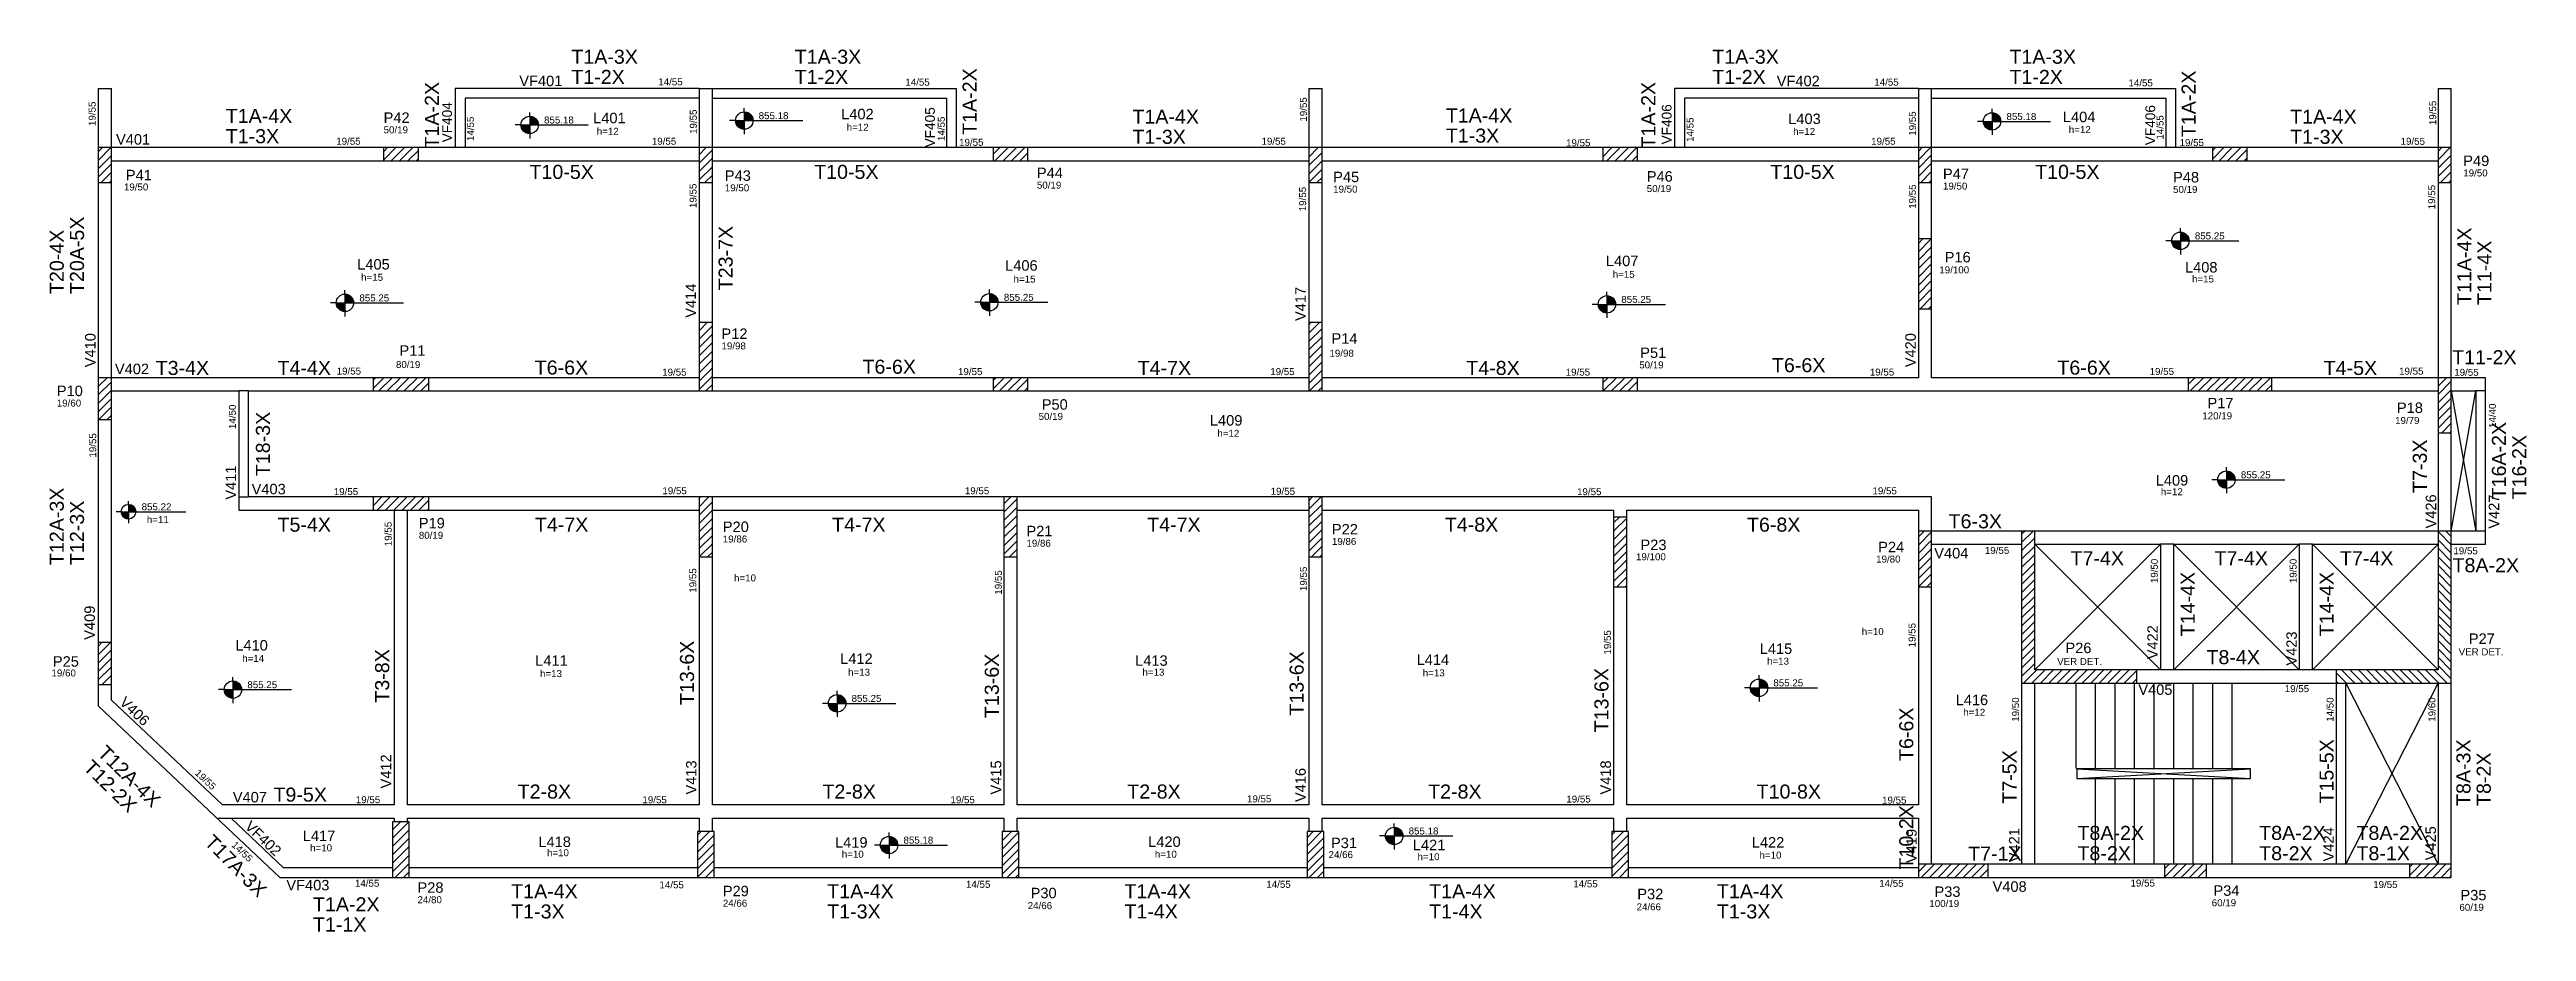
# Model space of a CAD drawing. Header units: millimetres. Extents: x 2785 to 6336, y 2570 to 3835.
import ezdxf

# ---------------------------------------------------------------- set-up
doc = ezdxf.new("R2010")
doc.units = ezdxf.units.MM
for name, color, linetype in [('1', 1, 'Continuous'), ('3', 3, 'Continuous'), ('4', 4, 'Continuous'), ('7', 7, 'Continuous'), ('9', 9, 'Continuous')]:
    doc.layers.add(name, color=color, linetype=linetype)
doc.layers.add('NOME DA VIGA', color=6, linetype='Continuous', lineweight=25)
doc.styles.get("Standard").update_dxf_attribs({"font": 'arial.ttf'})

msp = doc.modelspace()

# ---------------------------------------------------------------- texts
at = {"layer": '3', "linetype": 'Continuous'}
for s, p in [('14/55', (3658.2, 3783.8)), ('14/55', (4012.4, 3783.3)), ('14/55', (5401.5, 3783.4)), ('14/55', (5765.8, 3782.3)), ('855.18', (3494.4, 3729.1)), ('855.18', (3802.1, 3735.3)), ('h=12', (3928.3, 3718.7)), ('855.18', (5591, 3734.1)), ('19/55', (3196.5, 3698.6)), ('50/19', (3264.4, 3715)), ('h=12', (3570, 3712.9)), ('19/55', (3649, 3698.6)), ('19/55', (4089.4, 3697.1)), ('19/55', (4523, 3698.6)), ('19/55', (4959.6, 3696.4)), ('h=12', (5285.2, 3712.7)), ('19/55', (5397, 3698.6)), ('h=12', (5680.3, 3715.4)), ('19/55', (5839.1, 3696.7)), ('19/55', (6156, 3698.5)), ('19/50', (6245.8, 3653.1)), ('19/50', (2892.1, 3633)), ('19/50', (3753.6, 3631.8)), ('50/19', (4201, 3635.7)), ('19/50', (4625.7, 3629.9)), ('50/19', (5075.3, 3630.7)), ('19/50', (5499.9, 3634.3)), ('50/19', (5829.8, 3629.5)), ('855.25', (5861, 3562.8)), ('h=15', (5026.5, 3507.7)), ('19/100', (5494.7, 3514.1)), ('855.25', (3229.7, 3473.8)), ('h=15', (3232.2, 3503.4)), ('855.25', (4153.6, 3474.7)), ('h=15', (4167.5, 3500.9)), ('855.25', (5038.8, 3471.7)), ('h=15', (5856.9, 3501)), ('19/98', (3748.8, 3405)), ('19/55', (3197.1, 3368.9)), ('80/19', (3282.1, 3378.3)), ('19/55', (3663.8, 3367.3)), ('19/55', (4087.9, 3368.1)), ('19/55', (4535.5, 3368.1)), ('19/98', (4620.4, 3394.5)), ('19/55', (4959.1, 3367.4)), ('50/19', (5064.5, 3377.7)), ('19/55', (5395.1, 3367.5)), ('19/55', (5796.2, 3368.3)), ('19/55', (6153.8, 3368.8)), ('19/55', (6232.9, 3367.1)), ('19/60', (2795.9, 3323)), ('50/19', (4203.4, 3303.9)), ('120/19', (5871.7, 3304.7)), ('19/79', (6148.1, 3298)), ('h=12', (4459.7, 3279.6)), ('19/55', (3193, 3196)), ('19/55', (3664.1, 3197.2)), ('19/55', (4097.7, 3197.2)), ('19/55', (4536.1, 3196.4)), ('19/55', (4975.4, 3195.9)), ('19/55', (5398.9, 3197.1)), ('h=12', (5812.3, 3195.8)), ('855.25', (5927, 3220.1)), ('855.22', (2917.5, 3174.2)), ('h=11', (2925, 3155.9)), ('80/19', (3314.9, 3133.3)), ('19/86', (3750.7, 3128)), ('19/86', (4186, 3121.9)), ('19/86', (4623.9, 3124.5)), ('19/100', (5059.9, 3102.5)), ('19/80', (5404.1, 3099.2)), ('19/55', (5560, 3111.6)), ('19/55', (6231.7, 3111.1)), ('h=10', (3766.8, 3072.1)), ('h=10', (5383.5, 2995.3)), ('h=14', (3061.7, 2956.7)), ('h=13', (3930.3, 2936.9)), ('h=13', (4352.3, 2936.9)), ('h=13', (5247.7, 2952.7)), ('VER DET.', (5663.6, 2952.2)), ('VER DET.', (6239.2, 2966.1)), ('19/60', (2788.3, 2935.8)), ('855.25', (3069.1, 2919)), ('h=13', (3488.6, 2934.9)), ('h=13', (4754.2, 2935.9)), ('855.25', (5256.8, 2921.6)), ('19/55', (5989.9, 2913.3)), ('855.25', (3935.3, 2899.3)), ('h=12', (5529, 2879.4)), ('19/55', (3224.6, 2754)), ('19/55', (3635.4, 2753.9)), ('19/55', (4077.1, 2753.9)), ('19/55', (4502.1, 2755.2)), ('19/55', (4960, 2754.9)), ('19/55', (5412.6, 2753.3)), ('855.18', (4009.7, 2696)), ('855.18', (4733.9, 2709.1)), ('h=10', (3159.1, 2684.9)), ('h=10', (3498.6, 2677.9)), ('h=10', (3921.3, 2675.8)), ('h=10', (4370.1, 2675.8)), ('24/66', (4619.1, 2675.2)), ('h=10', (4746.7, 2672.2)), ('h=10', (5236.9, 2674.4)), ('14/55', (3223.3, 2634.1)), ('14/55', (3659.9, 2631.9)), ('14/55', (4099.3, 2632.6)), ('14/55', (4529.9, 2632.6)), ('14/55', (4970, 2633.2)), ('14/55', (5408.5, 2634)), ('19/55', (5768.8, 2634.4)), ('19/55', (6116.7, 2632.3)), ('24/80', (3313, 2610.5)), ('24/66', (3750.7, 2605.5)), ('24/66', (4187.8, 2602)), ('24/66', (5060.7, 2600.2)), ('100/19', (5480.4, 2605)), ('60/19', (5885.2, 2606.1)), ('60/19', (6240.3, 2599.6))]:
    msp.add_text(s, height=10, dxfattribs=at).set_placement(p)
for s, rotation, p in [('19/55', 90, (4588, 3731.8)), ('19/55', 90, (2851.6, 3725.5)), ('14/55', 90, (3394, 3703.9)), ('19/55', 90, (3713.4, 3714.1)), ('14/55', 90, (4068.9, 3704)), ('14/55', 90, (5142.3, 3702.7)), ('19/55', 90, (5461.2, 3711.5)), ('14/55', 90, (5816.1, 3706)), ('19/55', 90, (6207, 3726.8)), ('19/55', 90, (3713, 3607.9)), ('19/55', 90, (4586.9, 3603.2)), ('19/55', 90, (5461.2, 3606.7)), ('19/55', 90, (6205.6, 3606)), ('14/50', 90, (3052.6, 3290.8)), ('14/40', 90, (6292.6, 3292.3)), ('19/55', 90, (2852.4, 3249.8)), ('19/55', 90, (3276, 3122.7)), ('19/55', 90, (3712.7, 3056)), ('19/55', 90, (4588.2, 3058.3)), ('19/50', 90, (5807.9, 3069.7)), ('19/50', 90, (6006.9, 3069.7)), ('19/55', 90, (4150.7, 3053.1)), ('19/55', 90, (5023.9, 2967.2)), ('19/55', 90, (5460.6, 2977.5)), ('19/50', 90, (5608.9, 2870.8)), ('14/50', 90, (6059.9, 2870.8)), ('19/60', 90, (6205.9, 2870.8)), ('19/55', 316.572, (2993.1, 2796.1)), ('14/55', 316.572, (3045.6, 2692.9))]:
    msp.add_text(s, height=10, rotation=rotation, dxfattribs=at).set_placement(p)
at = {"layer": '4', "linetype": 'Continuous'}
for s, p in [('VF401', (3458.9, 3782.7)), ('VF402', (5261.6, 3782.6)), ('P42', (3264.4, 3730)), ('L401', (3564.8, 3729.4)), ('L402', (3920.4, 3735.1)), ('L403', (5278.1, 3728.3)), ('L404', (5671.8, 3731)), ('V401', (2880.8, 3698.8)), ('P41', (2894.9, 3647.6)), ('P43', (3753.6, 3646.8)), ('P44', (4201, 3650.7)), ('P45', (4625.7, 3644.9)), ('P46', (5075.3, 3645.7)), ('P47', (5499.9, 3649.3)), ('P48', (5829.8, 3644.5)), ('P49', (6245.8, 3668.1)), ('L405', (3226.6, 3519.6)), ('L406', (4155.4, 3517.9)), ('L407', (5016.7, 3524.5)), ('P16', (5502.4, 3529.8)), ('L408', (5846.9, 3515.3)), ('P11', (3287.2, 3395.9)), ('P12', (3748.8, 3420)), ('P14', (4623.3, 3413.2)), ('V402', (2879.2, 3369.5)), ('P51', (5065.9, 3392.7)), ('P10', (2795.9, 3338)), ('P50', (4207.9, 3318.5)), ('L409', (4449, 3295.7)), ('P17', (5879.1, 3320.5)), ('P18', (6150.7, 3313.8)), ('V403', (3075.2, 3197.1)), ('L409', (5804.9, 3209.6)), ('P19', (3314.9, 3148.3)), ('P20', (3750.7, 3143)), ('P21', (4186, 3136.9)), ('P22', (4623.9, 3139.5)), ('P23', (5066.3, 3117.1)), ('P24', (5407.1, 3114)), ('V404', (5487.4, 3105.1)), ('L410', (3051.8, 2973)), ('L415', (5237.2, 2968.1)), ('P26', (5675.5, 2969.3)), ('P27', (6253.8, 2982.5)), ('P25', (2790.3, 2949.8)), ('L411', (3481.7, 2951.1)), ('L412', (3918.9, 2953.9)), ('L413', (4341.8, 2951.1)), ('L414', (4745.4, 2952.3)), ('V405', (5780, 2909.4)), ('L416', (5518.1, 2894.6)), ('V407', (3048.2, 2755.1)), ('L417', (3148.5, 2699.6)), ('L418', (3486.3, 2691.1)), ('L419', (3911.6, 2690.2)), ('L420', (4360.5, 2691.2)), ('P31', (4622.6, 2689.5)), ('L421', (4739.9, 2686.5)), ('L422', (5225.8, 2690.3)), ('VF403', (3125, 2628.9)), ('P28', (3313, 2625.5)), ('P29', (3750.7, 2620.5)), ('P30', (4192, 2617.6)), ('P32', (5061.7, 2616.2)), ('P33', (5487.8, 2619.6)), ('V408', (5571, 2626.9)), ('P34', (5887.7, 2621.1)), ('P35', (6241.8, 2614.6))]:
    msp.add_text(s, height=15, dxfattribs=at).set_placement(p)
for s, height, rotation, p in [('VF404', 14, 90, (3362.4, 3702)), ('VF405', 14, 90, (4054.7, 3694.8)), ('VF406', 14, 90, (5110.8, 3699.1)), ('VF406', 14, 90, (5804.1, 3697.9)), ('V414', 15, 90, (3712.2, 3450.4)), ('V417', 15, 90, (4586.3, 3445.7)), ('V410', 15, 90, (2851.4, 3379.4)), ('V420', 15, 90, (5460.9, 3379.4)), ('V411', 15, 90, (3052.9, 3189.4)), ('V426', 15, 90, (6207, 3148.1)), ('V427', 15, 90, (6297.3, 3147.8)), ('V409', 15, 90, (2850.5, 2988.4)), ('V422', 15, 90, (5807.9, 2960.4)), ('V423', 15, 90, (6007.2, 2951.4)), ('V406', 15, 316.572, (2884.6, 2897.3)), ('V412', 15, 90, (3275.4, 2775.1)), ('V413', 15, 90, (3712.9, 2766.4)), ('V415', 15, 90, (4149.9, 2766.4)), ('V418', 15, 90, (5023.9, 2766.4)), ('V416', 15, 90, (4586.4, 2755.6)), ('VF402', 15, 316.573, (3064.2, 2719.2)), ('V419', 15, 90, (5462.2, 2668.1)), ('V421', 15, 90, (5609.5, 2669.3)), ('V424', 15, 90, (6060.2, 2670.4)), ('V425', 15, 90, (6206.6, 2672))]:
    msp.add_text(s, height=height, rotation=rotation, dxfattribs=at).set_placement(p)
at = {"layer": 'NOME DA VIGA', "color": 6, "linetype": 'Continuous'}
for s, p in [('T1A-3X', (3533.5, 3814.8)), ('T1A-3X', (3853.7, 3814.8)), ('T1A-3X', (5169.2, 3814.8)), ('T1A-3X', (5595.2, 3814.8)), ('T1-2X', (3533.5, 3785.8)), ('T1-2X', (3853.7, 3785.8)), ('T1-2X', (5169.2, 3785.8)), ('T1-2X', (5595.2, 3785.8)), ('T1A-4X', (3038, 3729.8)), ('T1A-4X', (4337.9, 3728.8)), ('T1A-4X', (4787.1, 3730.5)), ('T1A-4X', (5997.6, 3728.8)), ('T1-3X', (3038, 3700.8)), ('T1-3X', (4337.9, 3699.9)), ('T1-3X', (4787.1, 3701.6)), ('T1-3X', (5997.6, 3699.9)), ('T10-5X', (3473.5, 3649.6)), ('T10-5X', (3881.6, 3649.6)), ('T10-5X', (5252.4, 3649.6)), ('T10-5X', (5632, 3649.6)), ('T3-4X', (2937.6, 3368.3)), ('T4-4X', (3112.3, 3368.3)), ('T6-6X', (3481, 3368.9)), ('T6-6X', (3950.9, 3370.1)), ('T4-7X', (4345.4, 3368.3)), ('T4-8X', (4816.5, 3368.3)), ('T6-6X', (5254.7, 3372.3)), ('T6-6X', (5663.9, 3368.8)), ('T4-5X', (6045.7, 3368.3)), ('T11-2X', (6229.9, 3383.7)), ('T5-4X', (3112.3, 3143.5)), ('T4-7X', (3481.2, 3143.5)), ('T4-7X', (3907.3, 3143.5)), ('T4-7X', (4359, 3143.5)), ('T4-8X', (4785.7, 3143.5)), ('T6-8X', (5218.9, 3143.5)), ('T6-3X', (5507.9, 3148.3)), ('T7-4X', (5682.8, 3095.3)), ('T7-4X', (5889.2, 3095.3)), ('T7-4X', (6069, 3095.3)), ('T8A-2X', (6230.4, 3085.3)), ('T8-4X', (5877.7, 2953.4)), ('T9-5X', (3106.5, 2756.2)), ('T2-8X', (3456.5, 2760.6)), ('T2-8X', (3893.5, 2760.6)), ('T2-8X', (4330.5, 2760.6)), ('T2-8X', (4761.8, 2760.6)), ('T10-8X', (5232.7, 2760.6)), ('T8A-2X', (5692.7, 2701.3)), ('T8A-2X', (5953.2, 2701.3)), ('T8A-2X', (6092.7, 2701.3)), ('T7-1X', (5536, 2671.5)), ('T8-2X', (5692.7, 2672.1)), ('T8-2X', (5953.2, 2672.1)), ('T8-1X', (6092.7, 2672.1)), ('T1A-4X', (3447.3, 2617.5)), ('T1A-4X', (3900.3, 2617.5)), ('T1A-4X', (4326.4, 2617.5)), ('T1A-4X', (4763.3, 2617.5)), ('T1A-4X', (5175.8, 2617.5)), ('T1A-2X', (3163.1, 2598.8)), ('T1-3X', (3447.3, 2588.6)), ('T1-3X', (3900.3, 2588.6)), ('T1-4X', (4326.4, 2588.6)), ('T1-4X', (4763.3, 2588.6)), ('T1-3X', (5175.8, 2588.6)), ('T1-1X', (3163.1, 2569.9))]:
    msp.add_text(s, height=20.16, dxfattribs=at).set_placement(p)
for s, rotation, p in [('T1A-2X', 90, (4114.6, 3712.8)), ('T1A-2X', 90, (5862.1, 3709.5)), ('T1A-2X', 90, (3343.7, 3693.2)), ('T1A-2X', 90, (5087.6, 3693.2)), ('T20A-5X', 90, (2834.9, 3484.4)), ('T20-4X', 90, (2805.9, 3484.4)), ('T23-7X', 90, (3764.8, 3489.8)), ('T11A-4X', 90, (6257.3, 3468.7)), ('T11-4X', 90, (6286.2, 3468.7)), ('T18-3X', 90, (3101.5, 3223.1)), ('T7-3X', 90, (6193.6, 3199)), ('T16A-2X', 90, (6307, 3189.8)), ('T16-2X', 90, (6336.1, 3189.8)), ('T12A-3X', 90, (2805.9, 3095.6)), ('T12-3X', 90, (2834.9, 3095.6)), ('T14-4X', 90, (5860.9, 2993.4)), ('T14-4X', 90, (6059.9, 2993.4)), ('T13-6X', 90, (3709.4, 2894.8)), ('T3-8X', 90, (3272.4, 2898.2)), ('T13-6X', 90, (4146.4, 2876.1)), ('T13-6X', 90, (4583.4, 2879.6)), ('T13-6X', 90, (5020.4, 2855.6)), ('T6-6X', 90, (5457.4, 2814.5)), ('T15-5X', 90, (6059.9, 2753.4)), ('T8A-3X', 90, (6256.1, 2750)), ('T12-2X', 315.525, (2832.7, 2803.6)), ('T12A-4X', 315.525, (2853, 2824.3)), ('T7-5X', 90, (5605.4, 2753.2)), ('T8-2X', 90, (6285.2, 2750)), ('T10-2X', 90, (5457.4, 2658.8)), ('T17A-3X', 314.6525, (3006.3, 2696.5))]:
    msp.add_text(s, height=20.16, rotation=rotation, dxfattribs=at).set_placement(p)

# ---------------------------------------------------------------- linework, layer by layer
at = {"layer": '1', "linetype": 'Continuous'}
for p, q in [((6228.7, 3144.4), (6263.7, 3345.4)), ((6228.7, 3345.4), (6263.7, 3144.4)), ((6228.7, 3144.4), (6263.7, 3345.4)), ((6228.7, 3345.4), (6263.7, 3144.4)), ((5631.7, 2945.4), (5811.7, 3125.4)), ((5631.7, 3125.4), (5811.7, 2945.4)), ((5631.7, 2945.4), (5811.7, 3125.4)), ((5631.7, 3125.4), (5811.7, 2945.4)), ((5830.7, 2945.4), (6010.7, 3125.4)), ((5830.7, 3125.4), (6010.7, 2945.4)), ((5830.7, 2945.4), (6010.7, 3125.4)), ((5830.7, 3125.4), (6010.7, 2945.4)), ((6029.7, 2945.4), (6209.7, 3125.4)), ((6029.7, 3125.4), (6209.7, 2945.4)), ((6029.7, 2945.4), (6209.7, 3125.4)), ((6029.7, 3125.4), (6209.7, 2945.4)), ((6077.7, 2666.4), (6209.7, 2926.4)), ((6077.7, 2926.4), (6209.7, 2666.4)), ((6077.7, 2666.4), (6209.7, 2926.4)), ((6077.7, 2926.4), (6209.7, 2666.4))]:
    msp.add_line(p, q, dxfattribs=at)
at = {"layer": '3', "linetype": 'Continuous'}
for p, q in [((3716.7, 3779.4), (3367.2, 3779.4)), ((3367.2, 3779.4), (3367.2, 3694.4)), ((3381.2, 3765.4), (3381.2, 3694.4)), ((3716.7, 3765.4), (3381.2, 3765.4)), ((3735.7, 3779.4), (4085.2, 3779.4)), ((3735.7, 3765.4), (4071.2, 3765.4)), ((4071.2, 3765.4), (4071.2, 3694.4)), ((4085.2, 3779.4), (4085.2, 3694.4)), ((5464.7, 3779.4), (5115.2, 3779.4)), ((5115.2, 3779.4), (5115.2, 3694.4)), ((5129.2, 3765.4), (5129.2, 3694.4)), ((5464.7, 3765.4), (5129.2, 3765.4)), ((5483.7, 3779.4), (5833.2, 3779.4)), ((5483.7, 3765.4), (5819.2, 3765.4)), ((5819.2, 3765.4), (5819.2, 3694.4)), ((5833.2, 3779.4), (5833.2, 3694.4)), ((3473.8, 3739.5), (3473.8, 3745)), ((3473.8, 3739.5), (3473.8, 3714.5)), ((3473.8, 3738.9), (3477.6, 3738.9)), ((3473.8, 3738.1), (3479.5, 3738.1)), ((3473.8, 3737.3), (3480.9, 3737.3)), ((3473.8, 3736.5), (3481.9, 3736.5)), ((3473.8, 3735.7), (3482.7, 3735.7)), ((3473.8, 3734.9), (3483.4, 3734.9)), ((3473.8, 3734.1), (3484, 3734.1)), ((3473.8, 3733.3), (3484.6, 3733.3)), ((3473.8, 3732.5), (3485, 3732.5)), ((3473.8, 3731.7), (3485.3, 3731.7)), ((3473.8, 3731), (3485.6, 3731)), ((3473.8, 3730.2), (3485.9, 3730.2)), ((3473.8, 3729.4), (3486.1, 3729.4)), ((3473.8, 3728.6), (3486.2, 3728.6)), ((3769, 3733.3), (3760.5, 3733.3)), ((3769, 3733.3), (3794, 3733.3)), ((3781.5, 3732.5), (3769, 3732.5)), ((3781.5, 3731.7), (3769.1, 3731.7)), ((3781.5, 3730.9), (3769.2, 3730.9)), ((3781.5, 3730.1), (3769.4, 3730.1)), ((3781.5, 3729.3), (3769.6, 3729.3)), ((3781.5, 3728.5), (3769.9, 3728.5)), ((3781.5, 3745.8), (3781.5, 3751.3)), ((3781.5, 3745.8), (3781.5, 3720.8)), ((3781.5, 3745.2), (3785.3, 3745.2)), ((3781.5, 3744.4), (3787.2, 3744.4)), ((3781.5, 3743.6), (3788.5, 3743.6)), ((3781.5, 3742.8), (3789.6, 3742.8)), ((3781.5, 3742), (3790.4, 3742)), ((3781.5, 3741.2), (3791.1, 3741.2)), ((3781.5, 3740.4), (3791.7, 3740.4)), ((3781.5, 3739.6), (3792.2, 3739.6)), ((3781.5, 3738.8), (3792.7, 3738.8)), ((3781.5, 3738), (3793, 3738)), ((3781.5, 3737.2), (3793.3, 3737.2)), ((3781.5, 3736.4), (3793.5, 3736.4)), ((3781.5, 3735.6), (3793.7, 3735.6)), ((3781.5, 3734.9), (3793.9, 3734.9)), ((3781.5, 3734.1), (3794, 3734.1)), ((3794, 3733.3), (3865.4, 3733.3)), ((5557.8, 3732.1), (5549.4, 3732.1)), ((5557.8, 3732.1), (5582.8, 3732.1)), ((5570.3, 3731.3), (5557.8, 3731.3)), ((5570.3, 3730.5), (5557.9, 3730.5)), ((5570.3, 3729.7), (5558, 3729.7)), ((5570.3, 3728.9), (5558.2, 3728.9)), ((5570.3, 3744.6), (5570.3, 3750.1)), ((5570.3, 3744.6), (5570.3, 3719.6)), ((5570.3, 3743.9), (5574.2, 3743.9)), ((5570.3, 3743.2), (5576.1, 3743.2)), ((5570.3, 3742.4), (5577.4, 3742.4)), ((5570.3, 3741.6), (5578.4, 3741.6)), ((5570.3, 3740.8), (5579.3, 3740.8)), ((5570.3, 3740), (5580, 3740)), ((5570.3, 3739.2), (5580.6, 3739.2)), ((5570.3, 3738.4), (5581.1, 3738.4)), ((5570.3, 3737.6), (5581.5, 3737.6)), ((5570.3, 3736.8), (5581.9, 3736.8)), ((5570.3, 3736), (5582.2, 3736)), ((5570.3, 3735.2), (5582.4, 3735.2)), ((5570.3, 3734.4), (5582.6, 3734.4)), ((5570.3, 3733.6), (5582.7, 3733.6)), ((5570.3, 3732.8), (5582.8, 3732.8)), ((5582.8, 3732.1), (5654.2, 3732.1)), ((2855.2, 3676.1), (2873.4, 3694.4)), ((2855.2, 3688.2), (2861.4, 3694.4)), ((3264.2, 3676.4), (3282.1, 3694.4)), ((3264.2, 3688.5), (3270.1, 3694.4)), ((3275.2, 3675.4), (3294.2, 3694.4)), ((3287.2, 3675.4), (3306.2, 3694.4)), ((3461.3, 3727), (3452.9, 3727)), ((3461.3, 3727), (3486.3, 3727)), ((3473.8, 3726.2), (3461.3, 3726.2)), ((3473.8, 3725.4), (3461.4, 3725.4)), ((3473.8, 3724.6), (3461.5, 3724.6)), ((3473.8, 3723.8), (3461.7, 3723.8)), ((3473.8, 3723), (3461.9, 3723)), ((3473.8, 3722.2), (3462.2, 3722.2)), ((3473.8, 3721.4), (3462.6, 3721.4)), ((3473.8, 3720.6), (3463, 3720.6)), ((3473.8, 3719.9), (3463.5, 3719.9)), ((3473.8, 3719.1), (3464.1, 3719.1)), ((3473.8, 3718.3), (3464.8, 3718.3)), ((3473.8, 3717.5), (3465.7, 3717.5)), ((3473.8, 3716.7), (3466.7, 3716.7)), ((3473.8, 3715.9), (3468, 3715.9)), ((3473.8, 3715.1), (3469.9, 3715.1)), ((3473.8, 3727.8), (3486.3, 3727.8)), ((3473.8, 3714.5), (3473.8, 3707.6)), ((3486.3, 3727), (3557.7, 3727)), ((3716.7, 3684.2), (3726.9, 3694.4)), ((3781.5, 3727.7), (3770.3, 3727.7)), ((3781.5, 3726.9), (3770.7, 3726.9)), ((3781.5, 3726.1), (3771.2, 3726.1)), ((3781.5, 3725.3), (3771.8, 3725.3)), ((3781.5, 3724.5), (3772.5, 3724.5)), ((3781.5, 3723.8), (3773.4, 3723.8)), ((3781.5, 3723), (3774.4, 3723)), ((3781.5, 3722.2), (3775.7, 3722.2)), ((3781.5, 3721.4), (3777.6, 3721.4)), ((3781.5, 3720.8), (3781.5, 3713.9)), ((4138.2, 3684.9), (4147.6, 3694.4)), ((4140.7, 3675.4), (4159.7, 3694.4)), ((4152.7, 3675.4), (4171.7, 3694.4)), ((4164.7, 3675.4), (4183.7, 3694.4)), ((4590.7, 3680.6), (4604.4, 3694.4)), ((4590.7, 3692.7), (4592.4, 3694.4)), ((5012.2, 3681.4), (5025.2, 3694.4)), ((5012.2, 3693.4), (5013.1, 3694.4)), ((5018.2, 3675.4), (5037.2, 3694.4)), ((5030.2, 3675.4), (5049.2, 3694.4)), ((5042.2, 3675.4), (5061.2, 3694.4)), ((5464.7, 3677.1), (5481.9, 3694.4)), ((5464.7, 3689.1), (5469.9, 3694.4)), ((5570.3, 3728.1), (5558.5, 3728.1)), ((5570.3, 3727.3), (5558.8, 3727.3)), ((5570.3, 3726.5), (5559.1, 3726.5)), ((5570.3, 3725.7), (5559.5, 3725.7)), ((5570.3, 3724.9), (5560.1, 3724.9)), ((5570.3, 3724.1), (5560.7, 3724.1)), ((5570.3, 3723.3), (5561.4, 3723.3)), ((5570.3, 3722.5), (5562.2, 3722.5)), ((5570.3, 3721.7), (5563.2, 3721.7)), ((5570.3, 3721), (5564.6, 3721)), ((5570.3, 3720.2), (5566.5, 3720.2)), ((5570.3, 3719.6), (5570.3, 3712.7)), ((5886.2, 3677.9), (5902.7, 3694.4)), ((5886.2, 3689.9), (5890.7, 3694.4)), ((5895.7, 3675.4), (5914.7, 3694.4)), ((5907.7, 3675.4), (5926.7, 3694.4)), ((6209.7, 3676.8), (6227.2, 3694.4)), ((6209.7, 3688.9), (6215.2, 3694.4)), ((2855.2, 3664.1), (2874.2, 3683.1)), ((2855.2, 3652.1), (2874.2, 3671.1)), ((2859.5, 3644.4), (2874.2, 3659.1)), ((3299.2, 3675.4), (3314.2, 3690.4)), ((3311.2, 3675.4), (3314.2, 3678.3)), ((3716.7, 3672.1), (3735.7, 3691.1)), ((3716.7, 3660.1), (3735.7, 3679.1)), ((3716.7, 3648.1), (3735.7, 3667.1)), ((4176.7, 3675.4), (4188.2, 3686.8)), ((4590.7, 3668.6), (4609.7, 3687.6)), ((4590.7, 3656.6), (4609.7, 3675.6)), ((4590.7, 3644.6), (4609.7, 3663.6)), ((5054.2, 3675.4), (5062.2, 3683.3)), ((5464.7, 3665.1), (5483.7, 3684.1)), ((5464.7, 3653.1), (5483.7, 3672.1)), ((5468, 3644.4), (5483.7, 3660.1)), ((5919.7, 3675.4), (5936.2, 3691.8)), ((5931.8, 3675.4), (5936.2, 3679.8)), ((6209.7, 3664.8), (6228.7, 3683.8)), ((6209.7, 3652.8), (6228.7, 3671.8)), ((6213.3, 3644.4), (6228.7, 3659.8)), ((2871.5, 3644.4), (2874.2, 3647.1)), ((3725, 3644.4), (3735.7, 3655.1)), ((4602.5, 3644.4), (4609.7, 3651.6)), ((5480, 3644.4), (5483.7, 3648)), ((6225.3, 3644.4), (6228.7, 3647.7)), ((5464.7, 3544.9), (5483.2, 3563.4)), ((5464.7, 3556.9), (5471.2, 3563.4)), ((5464.7, 3532.9), (5483.7, 3551.9)), ((5827.8, 3560.7), (5819.4, 3560.7)), ((5827.8, 3560.7), (5852.8, 3560.7)), ((5840.3, 3559.9), (5827.8, 3559.9)), ((5840.3, 3559.1), (5827.9, 3559.1)), ((5840.3, 3558.3), (5828, 3558.3)), ((5840.3, 3557.5), (5828.2, 3557.5)), ((5840.3, 3556.7), (5828.5, 3556.7)), ((5840.3, 3556), (5828.8, 3556)), ((5840.3, 3555.2), (5829.1, 3555.2)), ((5840.3, 3554.4), (5829.5, 3554.4)), ((5840.3, 3553.6), (5830.1, 3553.6)), ((5840.3, 3552.8), (5830.7, 3552.8)), ((5840.3, 3552), (5831.4, 3552)), ((5840.3, 3551.2), (5832.2, 3551.2)), ((5840.3, 3573.2), (5840.3, 3578.7)), ((5840.3, 3573.2), (5840.3, 3548.2)), ((5840.3, 3572.6), (5844.2, 3572.6)), ((5840.3, 3571.8), (5846.1, 3571.8)), ((5840.3, 3571), (5847.4, 3571)), ((5840.3, 3570.2), (5848.4, 3570.2)), ((5840.3, 3569.4), (5849.3, 3569.4)), ((5840.3, 3568.6), (5850, 3568.6)), ((5840.3, 3567.8), (5850.6, 3567.8)), ((5840.3, 3567.1), (5851.1, 3567.1)), ((5840.3, 3566.3), (5851.5, 3566.3)), ((5840.3, 3565.5), (5851.9, 3565.5)), ((5840.3, 3564.7), (5852.2, 3564.7)), ((5840.3, 3563.9), (5852.4, 3563.9)), ((5840.3, 3563.1), (5852.6, 3563.1)), ((5840.3, 3562.3), (5852.7, 3562.3)), ((5840.3, 3561.5), (5852.8, 3561.5)), ((5852.8, 3560.7), (5924.2, 3560.7)), ((5464.7, 3520.9), (5483.7, 3539.9)), ((5464.7, 3508.8), (5483.7, 3527.8)), ((5464.7, 3496.8), (5483.7, 3515.8)), ((5840.3, 3550.4), (5833.2, 3550.4)), ((5840.3, 3549.6), (5834.6, 3549.6)), ((5840.3, 3548.8), (5836.5, 3548.8)), ((5840.3, 3548.2), (5840.3, 3541.3)), ((3209, 3484.3), (3209, 3489.8)), ((3209, 3484.3), (3209, 3459.3)), ((3209, 3483.7), (3212.8, 3483.7)), ((3209, 3482.9), (3214.7, 3482.9)), ((3209, 3482.1), (3216.1, 3482.1)), ((3209, 3481.3), (3217.1, 3481.3)), ((3209, 3480.5), (3218, 3480.5)), ((4132.9, 3485.1), (4132.9, 3490.7)), ((4132.9, 3485.1), (4132.9, 3460.1)), ((4132.9, 3484.5), (4136.7, 3484.5)), ((4132.9, 3483.7), (4138.6, 3483.7)), ((4132.9, 3483), (4140, 3483)), ((4132.9, 3482.2), (4141, 3482.2)), ((4132.9, 3481.4), (4141.9, 3481.4)), ((4132.9, 3480.6), (4142.6, 3480.6)), ((5018.1, 3482.1), (5018.1, 3487.6)), ((5018.1, 3482.1), (5018.1, 3457.1)), ((5018.1, 3481.5), (5022, 3481.5)), ((5018.1, 3480.7), (5023.9, 3480.7)), ((5464.7, 3484.8), (5483.7, 3503.8)), ((5464.7, 3472.8), (5483.7, 3491.8)), ((3196.5, 3471.8), (3188.1, 3471.8)), ((3196.5, 3471.8), (3221.5, 3471.8)), ((3209, 3471), (3196.5, 3471)), ((3209, 3470.2), (3196.6, 3470.2)), ((3209, 3469.4), (3196.7, 3469.4)), ((3209, 3468.6), (3196.9, 3468.6)), ((3209, 3467.8), (3197.1, 3467.8)), ((3209, 3467), (3197.4, 3467)), ((3209, 3466.2), (3197.8, 3466.2)), ((3209, 3465.4), (3198.2, 3465.4)), ((3209, 3464.6), (3198.7, 3464.6)), ((3209, 3463.8), (3199.3, 3463.8)), ((3209, 3463), (3200, 3463)), ((3209, 3462.3), (3200.9, 3462.3)), ((3209, 3461.5), (3201.9, 3461.5)), ((3209, 3460.7), (3203.2, 3460.7)), ((3209, 3459.9), (3205.1, 3459.9)), ((3209, 3479.7), (3218.7, 3479.7)), ((3209, 3478.9), (3219.3, 3478.9)), ((3209, 3478.1), (3219.8, 3478.1)), ((3209, 3477.3), (3220.2, 3477.3)), ((3209, 3476.5), (3220.6, 3476.5)), ((3209, 3475.7), (3220.9, 3475.7)), ((3209, 3474.9), (3221.1, 3474.9)), ((3209, 3474.1), (3221.3, 3474.1)), ((3209, 3473.4), (3221.4, 3473.4)), ((3209, 3472.6), (3221.5, 3472.6)), ((3209, 3459.3), (3209, 3452.4)), ((3221.5, 3471.8), (3292.9, 3471.8)), ((4120.4, 3472.6), (4112, 3472.6)), ((4120.4, 3472.6), (4145.4, 3472.6)), ((4132.9, 3471.9), (4120.4, 3471.9)), ((4132.9, 3471.1), (4120.5, 3471.1)), ((4132.9, 3470.3), (4120.6, 3470.3)), ((4132.9, 3469.5), (4120.8, 3469.5)), ((4132.9, 3468.7), (4121, 3468.7)), ((4132.9, 3467.9), (4121.3, 3467.9)), ((4132.9, 3467.1), (4121.7, 3467.1)), ((4132.9, 3466.3), (4122.1, 3466.3)), ((4132.9, 3465.5), (4122.6, 3465.5)), ((4132.9, 3464.7), (4123.2, 3464.7)), ((4132.9, 3463.9), (4123.9, 3463.9)), ((4132.9, 3463.1), (4124.8, 3463.1)), ((4132.9, 3462.3), (4125.8, 3462.3)), ((4132.9, 3461.5), (4127.2, 3461.5)), ((4132.9, 3460.8), (4129, 3460.8)), ((4132.9, 3479.8), (4143.2, 3479.8)), ((4132.9, 3479), (4143.7, 3479)), ((4132.9, 3478.2), (4144.1, 3478.2)), ((4132.9, 3477.4), (4144.5, 3477.4)), ((4132.9, 3476.6), (4144.8, 3476.6)), ((4132.9, 3475.8), (4145, 3475.8)), ((4132.9, 3475), (4145.2, 3475)), ((4132.9, 3474.2), (4145.3, 3474.2)), ((4132.9, 3473.4), (4145.4, 3473.4)), ((4132.9, 3460.1), (4132.9, 3453.3)), ((4145.4, 3472.6), (4216.8, 3472.6)), ((5005.6, 3469.6), (4997.2, 3469.6)), ((5005.6, 3469.6), (5030.6, 3469.6)), ((5018.1, 3468.8), (5005.6, 3468.8)), ((5018.1, 3468), (5005.7, 3468)), ((5018.1, 3467.2), (5005.9, 3467.2)), ((5018.1, 3466.4), (5006, 3466.4)), ((5018.1, 3465.6), (5006.3, 3465.6)), ((5018.1, 3464.9), (5006.6, 3464.9)), ((5018.1, 3464.1), (5006.9, 3464.1)), ((5018.1, 3463.3), (5007.4, 3463.3)), ((5018.1, 3462.5), (5007.9, 3462.5)), ((5018.1, 3461.7), (5008.5, 3461.7)), ((5018.1, 3460.9), (5009.2, 3460.9)), ((5018.1, 3460.1), (5010, 3460.1)), ((5018.1, 3459.3), (5011.1, 3459.3)), ((5018.1, 3458.5), (5012.4, 3458.5)), ((5018.1, 3457.7), (5014.3, 3457.7)), ((5018.1, 3479.9), (5025.2, 3479.9)), ((5018.1, 3479.1), (5026.2, 3479.1)), ((5018.1, 3478.3), (5027.1, 3478.3)), ((5018.1, 3477.5), (5027.8, 3477.5)), ((5018.1, 3476.7), (5028.4, 3476.7)), ((5018.1, 3476), (5028.9, 3476)), ((5018.1, 3475.2), (5029.3, 3475.2)), ((5018.1, 3474.4), (5029.7, 3474.4)), ((5018.1, 3473.6), (5030, 3473.6)), ((5018.1, 3472.8), (5030.2, 3472.8)), ((5018.1, 3472), (5030.4, 3472)), ((5018.1, 3471.2), (5030.5, 3471.2)), ((5018.1, 3470.4), (5030.6, 3470.4)), ((5018.1, 3457.1), (5018.1, 3450.2)), ((5030.6, 3469.6), (5102, 3469.6)), ((5467.3, 3463.4), (5483.7, 3479.7)), ((5479.3, 3463.4), (5483.7, 3467.7)), ((3716.7, 3431.7), (3728.3, 3443.4)), ((3716.7, 3419.7), (3735.7, 3438.7)), ((3716.7, 3407.7), (3735.7, 3426.7)), ((3716.7, 3395.7), (3735.7, 3414.7)), ((4590.7, 3428.2), (4605.9, 3443.4)), ((4590.7, 3440.2), (4593.8, 3443.4)), ((4590.7, 3416.2), (4609.7, 3435.2)), ((4590.7, 3404.2), (4609.7, 3423.2)), ((4590.7, 3392.1), (4609.7, 3411.1)), ((3716.7, 3383.6), (3735.7, 3402.6)), ((3716.7, 3371.6), (3735.7, 3390.6)), ((3716.7, 3359.6), (3735.7, 3378.6)), ((4590.7, 3380.1), (4609.7, 3399.1)), ((4590.7, 3368.1), (4609.7, 3387.1)), ((4590.7, 3356.1), (4609.7, 3375.1)), ((2855.2, 3351.6), (2868, 3364.4)), ((2855.2, 3363.6), (2856, 3364.4)), ((2855.2, 3339.6), (2874.2, 3358.6)), ((2855.2, 3327.5), (2874.2, 3346.5)), ((3249.2, 3348.9), (3264.7, 3364.4)), ((3249.2, 3360.9), (3252.7, 3364.4)), ((3257.7, 3345.4), (3276.7, 3364.4)), ((3269.7, 3345.4), (3288.7, 3364.4)), ((3281.7, 3345.4), (3300.7, 3364.4)), ((3293.8, 3345.4), (3312.8, 3364.4)), ((3305.8, 3345.4), (3324.8, 3364.4)), ((3317.8, 3345.4), (3329.2, 3356.8)), ((3716.7, 3347.6), (3735.7, 3366.6)), ((3726.5, 3345.4), (3735.7, 3354.6)), ((4138.2, 3348.3), (4154.2, 3364.4)), ((4138.2, 3360.4), (4142.2, 3364.4)), ((4147.2, 3345.4), (4166.2, 3364.4)), ((4159.3, 3345.4), (4178.3, 3364.4)), ((4171.3, 3345.4), (4188.2, 3362.3)), ((4183.3, 3345.4), (4188.2, 3350.3)), ((4592, 3345.4), (4609.7, 3363.1)), ((4604, 3345.4), (4609.7, 3351)), ((5012.2, 3356.9), (5019.7, 3364.4)), ((5012.7, 3345.4), (5031.7, 3364.4)), ((5024.8, 3345.4), (5043.8, 3364.4)), ((5036.8, 3345.4), (5055.8, 3364.4)), ((5048.8, 3345.4), (5062.2, 3358.8)), ((5060.8, 3345.4), (5062.2, 3346.7)), ((5851.2, 3354.4), (5861.2, 3364.4)), ((5854.2, 3345.4), (5873.2, 3364.4)), ((5866.2, 3345.4), (5885.2, 3364.4)), ((5878.2, 3345.4), (5897.2, 3364.4)), ((5890.3, 3345.4), (5909.3, 3364.4)), ((5902.3, 3345.4), (5921.3, 3364.4)), ((5914.3, 3345.4), (5933.3, 3364.4)), ((5926.3, 3345.4), (5945.3, 3364.4)), ((5938.3, 3345.4), (5957.3, 3364.4)), ((5950.4, 3345.4), (5969.4, 3364.4)), ((5962.4, 3345.4), (5971.2, 3354.2)), ((6209.7, 3352.3), (6221.8, 3364.4)), ((6209.7, 3364.3), (6209.8, 3364.4)), ((6209.7, 3340.2), (6228.7, 3359.2)), ((6209.7, 3328.2), (6228.7, 3347.2)), ((2855.2, 3315.5), (2874.2, 3334.5)), ((2856.1, 3304.4), (2874.2, 3322.5)), ((2868.1, 3304.4), (2874.2, 3310.5)), ((6209.7, 3316.2), (6228.7, 3335.2)), ((6209.7, 3304.2), (6228.7, 3323.2)), ((6209.7, 3292.2), (6228.7, 3311.2)), ((6214.9, 3285.4), (6228.7, 3299.1)), ((6226.9, 3285.4), (6228.7, 3287.1)), ((5906.3, 3230.6), (5906.3, 3236.1)), ((5893.8, 3218.1), (5885.4, 3218.1)), ((5893.8, 3218.1), (5918.8, 3218.1)), ((5906.3, 3217.3), (5893.8, 3217.3)), ((5906.3, 3216.5), (5893.9, 3216.5)), ((5906.3, 3215.7), (5894, 3215.7)), ((5906.3, 3214.9), (5894.2, 3214.9)), ((5906.3, 3214.1), (5894.4, 3214.1)), ((5906.3, 3213.3), (5894.7, 3213.3)), ((5906.3, 3212.5), (5895.1, 3212.5)), ((5906.3, 3211.7), (5895.5, 3211.7)), ((5906.3, 3210.9), (5896, 3210.9)), ((5906.3, 3210.1), (5896.6, 3210.1)), ((5906.3, 3209.3), (5897.3, 3209.3)), ((5906.3, 3208.5), (5898.2, 3208.5)), ((5906.3, 3207.7), (5899.2, 3207.7)), ((5906.3, 3207), (5900.5, 3207)), ((5906.3, 3206.2), (5902.4, 3206.2)), ((5906.3, 3230.6), (5906.3, 3205.6)), ((5906.3, 3229.9), (5910.1, 3229.9)), ((5906.3, 3229.2), (5912, 3229.2)), ((5906.3, 3228.4), (5913.4, 3228.4)), ((5906.3, 3227.6), (5914.4, 3227.6)), ((5906.3, 3226.8), (5915.3, 3226.8)), ((5906.3, 3226), (5916, 3226)), ((5906.3, 3225.2), (5916.6, 3225.2)), ((5906.3, 3224.4), (5917.1, 3224.4)), ((5906.3, 3223.6), (5917.5, 3223.6)), ((5906.3, 3222.8), (5917.9, 3222.8)), ((5906.3, 3222), (5918.2, 3222)), ((5906.3, 3221.2), (5918.4, 3221.2)), ((5906.3, 3220.4), (5918.6, 3220.4)), ((5906.3, 3219.6), (5918.7, 3219.6)), ((5906.3, 3218.8), (5918.8, 3218.8)), ((5906.3, 3205.6), (5906.3, 3198.7)), ((5918.8, 3218.1), (5990.2, 3218.1)), ((2888, 3172.1), (2880.9, 3172.1)), ((2888, 3172.1), (2909.3, 3172.1)), ((2898.7, 3171.5), (2888, 3171.5)), ((2898.7, 3170.8), (2888.1, 3170.8)), ((2898.7, 3170.1), (2888.2, 3170.1)), ((2898.7, 3169.4), (2888.4, 3169.4)), ((2898.7, 3168.8), (2888.6, 3168.8)), ((2898.7, 3168.1), (2888.8, 3168.1)), ((2898.7, 3167.4), (2889.2, 3167.4)), ((2898.7, 3166.7), (2889.5, 3166.7)), ((2898.7, 3166.1), (2890, 3166.1)), ((2898.7, 3165.4), (2890.5, 3165.4)), ((2898.7, 3164.7), (2891.1, 3164.7)), ((2898.7, 3164), (2891.8, 3164)), ((2898.7, 3163.4), (2892.7, 3163.4)), ((2898.7, 3162.7), (2893.8, 3162.7)), ((2898.7, 3162), (2895.4, 3162)), ((2898.7, 3182.8), (2898.7, 3187.4)), ((2898.7, 3182.8), (2898.7, 3161.5)), ((2898.7, 3182.2), (2901.9, 3182.2)), ((2898.7, 3181.6), (2903.6, 3181.6)), ((2898.7, 3180.9), (2904.7, 3180.9)), ((2898.7, 3180.2), (2905.6, 3180.2)), ((2898.7, 3179.5), (2906.3, 3179.5)), ((2898.7, 3178.9), (2906.9, 3178.9)), ((2898.7, 3178.2), (2907.4, 3178.2)), ((2898.7, 3177.5), (2907.8, 3177.5)), ((2898.7, 3176.8), (2908.2, 3176.8)), ((2898.7, 3176.2), (2908.5, 3176.2)), ((2898.7, 3175.5), (2908.8, 3175.5)), ((2898.7, 3174.8), (2909, 3174.8)), ((2898.7, 3174.1), (2909.1, 3174.1)), ((2898.7, 3173.5), (2909.2, 3173.5)), ((2898.7, 3172.8), (2909.3, 3172.8)), ((2898.7, 3161.5), (2898.7, 3155.7)), ((2909.3, 3172.1), (2980.7, 3172.1)), ((3249.2, 3180.6), (3262, 3193.4)), ((3249.2, 3192.6), (3249.9, 3193.4)), ((3255, 3174.4), (3274, 3193.4)), ((3267, 3174.4), (3286, 3193.4)), ((3279, 3174.4), (3298, 3193.4)), ((3291.1, 3174.4), (3310.1, 3193.4)), ((3303.1, 3174.4), (3322.1, 3193.4)), ((3315.1, 3174.4), (3329.2, 3188.5)), ((3327.1, 3174.4), (3329.2, 3176.5)), ((3716.7, 3179.3), (3730.8, 3193.4)), ((3716.7, 3191.3), (3718.8, 3193.4)), ((3716.7, 3167.3), (3735.7, 3186.3)), ((3716.7, 3155.2), (3735.7, 3174.2)), ((3716.7, 3143.2), (3735.7, 3162.2)), ((4153.7, 3183.5), (4163.5, 3193.4)), ((4153.7, 3171.5), (4172.7, 3190.5)), ((4153.7, 3159.5), (4172.7, 3178.5)), ((4153.7, 3147.5), (4172.7, 3166.5)), ((4590.7, 3175.8), (4608.3, 3193.4)), ((4590.7, 3187.8), (4596.3, 3193.4)), ((4590.7, 3163.7), (4609.7, 3182.7)), ((4590.7, 3151.7), (4609.7, 3170.7)), ((5027.7, 3156), (5036.1, 3164.4)), ((5027.7, 3144), (5046.7, 3163)), ((3716.7, 3131.2), (3735.7, 3150.2)), ((3716.7, 3119.2), (3735.7, 3138.2)), ((3716.9, 3107.4), (3735.7, 3126.2)), ((4153.7, 3135.5), (4172.7, 3154.5)), ((4153.7, 3123.4), (4172.7, 3142.4)), ((4153.7, 3111.4), (4172.7, 3130.4)), ((4590.7, 3139.7), (4609.7, 3158.7)), ((4590.7, 3127.7), (4609.7, 3146.7)), ((4590.7, 3115.7), (4609.7, 3134.7)), ((5027.7, 3131.9), (5046.7, 3150.9)), ((5027.7, 3119.9), (5046.7, 3138.9)), ((5027.7, 3107.9), (5046.7, 3126.9)), ((5464.7, 3136.2), (5472.9, 3144.4)), ((5464.7, 3124.2), (5483.7, 3143.2)), ((5464.7, 3112.1), (5483.7, 3131.1)), ((5612.7, 3127.9), (5629.2, 3144.4)), ((5612.7, 3139.9), (5617.1, 3144.4)), ((5612.7, 3115.9), (5631.7, 3134.9)), ((6209.7, 3143.6), (6228.7, 3124.6)), ((6209.7, 3131.6), (6228.7, 3112.6)), ((6221, 3144.4), (6228.7, 3136.6)), ((3728.9, 3107.4), (3735.7, 3114.1)), ((4161.7, 3107.4), (4172.7, 3118.4)), ((4594.4, 3107.4), (4609.7, 3122.6)), ((4606.4, 3107.4), (4609.7, 3110.6)), ((5027.7, 3095.9), (5046.7, 3114.9)), ((5027.7, 3083.9), (5046.7, 3102.9)), ((5027.7, 3071.8), (5046.7, 3090.8)), ((5464.7, 3100.1), (5483.7, 3119.1)), ((5464.7, 3088.1), (5483.7, 3107.1)), ((5464.7, 3076.1), (5483.7, 3095.1)), ((5612.7, 3103.9), (5631.7, 3122.9)), ((5612.7, 3091.9), (5631.7, 3110.9)), ((5612.7, 3079.8), (5631.7, 3098.8)), ((6209.7, 3119.6), (6228.7, 3100.6)), ((6209.7, 3107.6), (6228.7, 3088.6)), ((6209.7, 3095.5), (6228.7, 3076.5)), ((5032.3, 3064.4), (5046.7, 3078.8)), ((5044.3, 3064.4), (5046.7, 3066.8)), ((5465, 3064.4), (5483.7, 3083.1)), ((5477, 3064.4), (5483.7, 3071)), ((5612.7, 3067.8), (5631.7, 3086.8)), ((5612.7, 3055.8), (5631.7, 3074.8)), ((5612.7, 3043.8), (5631.7, 3062.8)), ((6209.7, 3083.5), (6228.7, 3064.5)), ((6209.7, 3071.5), (6228.7, 3052.5)), ((6209.7, 3059.5), (6228.7, 3040.5)), ((5612.7, 3031.7), (5631.7, 3050.7)), ((5612.7, 3019.7), (5631.7, 3038.7)), ((5612.7, 3007.7), (5631.7, 3026.7)), ((6209.7, 3047.4), (6228.7, 3028.4)), ((6209.7, 3035.4), (6228.7, 3016.4)), ((6209.7, 3023.4), (6228.7, 3004.4)), ((2855.2, 2966.9), (2872.7, 2984.4)), ((2855.2, 2978.9), (2860.6, 2984.4)), ((5612.7, 2995.7), (5631.7, 3014.7)), ((5612.7, 2983.7), (5631.7, 3002.7)), ((5612.7, 2971.6), (5631.7, 2990.6)), ((6209.7, 3011.4), (6228.7, 2992.4)), ((6209.7, 2999.4), (6228.7, 2980.4)), ((6209.7, 2987.3), (6228.7, 2968.3)), ((2855.2, 2954.9), (2874.2, 2973.9)), ((2855.2, 2942.9), (2874.2, 2961.9)), ((2855.2, 2930.8), (2874.2, 2949.8)), ((5612.7, 2959.6), (5631.7, 2978.6)), ((5612.7, 2947.6), (5631.7, 2966.6)), ((5612.7, 2935.6), (5631.7, 2954.6)), ((6209.7, 2975.3), (6228.7, 2956.3)), ((6209.7, 2963.3), (6228.7, 2944.3)), ((6209.7, 2951.3), (6228.7, 2932.3)), ((2860.7, 2924.4), (2874.2, 2937.8)), ((2872.8, 2924.4), (2874.2, 2925.8)), ((3035.9, 2916.9), (3027.5, 2916.9)), ((3035.9, 2916.9), (3060.9, 2916.9)), ((3048.4, 2916.1), (3035.9, 2916.1)), ((3048.4, 2915.3), (3036, 2915.3)), ((3048.4, 2914.5), (3036.2, 2914.5)), ((3048.4, 2913.7), (3036.4, 2913.7)), ((3048.4, 2912.9), (3036.6, 2912.9)), ((3048.4, 2912.1), (3036.9, 2912.1)), ((3048.4, 2929.4), (3048.4, 2934.9)), ((3048.4, 2929.4), (3048.4, 2904.4)), ((3048.4, 2928.8), (3052.3, 2928.8)), ((3048.4, 2928), (3054.2, 2928)), ((3048.4, 2927.2), (3055.5, 2927.2)), ((3048.4, 2926.4), (3056.6, 2926.4)), ((3048.4, 2925.6), (3057.4, 2925.6)), ((3048.4, 2924.8), (3058.1, 2924.8)), ((3048.4, 2924), (3058.7, 2924)), ((3048.4, 2923.2), (3059.2, 2923.2)), ((3048.4, 2922.4), (3059.6, 2922.4)), ((3048.4, 2921.6), (3060, 2921.6)), ((3048.4, 2920.8), (3060.3, 2920.8)), ((3048.4, 2920.1), (3060.5, 2920.1)), ((3048.4, 2919.3), (3060.7, 2919.3)), ((3048.4, 2918.5), (3060.8, 2918.5)), ((3048.4, 2917.7), (3060.9, 2917.7)), ((3060.9, 2916.9), (3132.4, 2916.9)), ((3914.6, 2909.7), (3914.6, 2915.2)), ((5223.7, 2919.5), (5215.2, 2919.5)), ((5223.7, 2919.5), (5248.7, 2919.5)), ((5236.2, 2918.7), (5223.7, 2918.7)), ((5236.2, 2917.9), (5223.8, 2917.9)), ((5236.2, 2917.1), (5223.9, 2917.1)), ((5236.2, 2916.3), (5224.1, 2916.3)), ((5236.2, 2915.5), (5224.3, 2915.5)), ((5236.2, 2914.7), (5224.6, 2914.7)), ((5236.2, 2913.9), (5225, 2913.9)), ((5236.2, 2913.1), (5225.4, 2913.1)), ((5236.2, 2912.4), (5225.9, 2912.4)), ((5236.2, 2932), (5236.2, 2937.5)), ((5236.2, 2932), (5236.2, 2907)), ((5236.2, 2931.4), (5240, 2931.4)), ((5236.2, 2930.6), (5241.9, 2930.6)), ((5236.2, 2929.8), (5243.2, 2929.8)), ((5236.2, 2929), (5244.3, 2929)), ((5236.2, 2928.2), (5245.1, 2928.2)), ((5236.2, 2927.4), (5245.8, 2927.4)), ((5236.2, 2926.6), (5246.4, 2926.6)), ((5236.2, 2925.8), (5246.9, 2925.8)), ((5236.2, 2925), (5247.4, 2925)), ((5236.2, 2924.2), (5247.7, 2924.2)), ((5236.2, 2923.5), (5248, 2923.5)), ((5236.2, 2922.7), (5248.2, 2922.7)), ((5236.2, 2921.9), (5248.4, 2921.9)), ((5236.2, 2921.1), (5248.6, 2921.1)), ((5236.2, 2920.3), (5248.7, 2920.3)), ((5248.7, 2919.5), (5320.1, 2919.5)), ((5615.5, 2926.4), (5634.5, 2945.4)), ((5627.5, 2926.4), (5646.5, 2945.4)), ((5639.5, 2926.4), (5658.5, 2945.4)), ((5651.6, 2926.4), (5670.6, 2945.4)), ((5663.6, 2926.4), (5682.6, 2945.4)), ((5675.6, 2926.4), (5694.6, 2945.4)), ((5687.6, 2926.4), (5706.6, 2945.4)), ((5699.7, 2926.4), (5718.7, 2945.4)), ((5711.7, 2926.4), (5730.7, 2945.4)), ((5723.7, 2926.4), (5742.7, 2945.4)), ((5735.7, 2926.4), (5754.7, 2945.4)), ((5747.7, 2926.4), (5766.7, 2945.4)), ((5759.8, 2926.4), (5777.7, 2944.3)), ((5771.8, 2926.4), (5777.7, 2932.3)), ((6063.7, 2941), (6078.3, 2926.4)), ((6063.7, 2929), (6066.3, 2926.4)), ((6071.4, 2945.4), (6090.4, 2926.4)), ((6083.4, 2945.4), (6102.4, 2926.4)), ((6095.4, 2945.4), (6114.4, 2926.4)), ((6107.4, 2945.4), (6126.4, 2926.4)), ((6119.4, 2945.4), (6138.4, 2926.4)), ((6131.5, 2945.4), (6150.5, 2926.4)), ((6143.5, 2945.4), (6162.5, 2926.4)), ((6155.5, 2945.4), (6174.5, 2926.4)), ((6167.5, 2945.4), (6186.5, 2926.4)), ((6179.6, 2945.4), (6198.6, 2926.4)), ((6191.6, 2945.4), (6210.6, 2926.4)), ((6203.6, 2945.4), (6222.6, 2926.4)), ((3048.4, 2911.3), (3037.2, 2911.3)), ((3048.4, 2910.5), (3037.7, 2910.5)), ((3048.4, 2909.7), (3038.2, 2909.7)), ((3048.4, 2909), (3038.8, 2909)), ((3048.4, 2908.2), (3039.5, 2908.2)), ((3048.4, 2907.4), (3040.3, 2907.4)), ((3048.4, 2906.6), (3041.4, 2906.6)), ((3048.4, 2905.8), (3042.7, 2905.8)), ((3048.4, 2905), (3044.6, 2905)), ((3048.4, 2904.4), (3048.4, 2897.5)), ((3902.1, 2897.2), (3893.7, 2897.2)), ((3902.1, 2897.2), (3927.1, 2897.2)), ((3914.6, 2896.4), (3902.1, 2896.4)), ((3914.6, 2895.6), (3902.2, 2895.6)), ((3914.6, 2894.8), (3902.4, 2894.8)), ((3914.6, 2894), (3902.5, 2894)), ((3914.6, 2893.3), (3902.8, 2893.3)), ((3914.6, 2892.5), (3903.1, 2892.5)), ((3914.6, 2891.7), (3903.4, 2891.7)), ((3914.6, 2890.9), (3903.9, 2890.9)), ((3914.6, 2890.1), (3904.4, 2890.1)), ((3914.6, 2889.3), (3905, 2889.3)), ((3914.6, 2888.5), (3905.7, 2888.5)), ((3914.6, 2887.7), (3906.5, 2887.7)), ((3914.6, 2886.9), (3907.6, 2886.9)), ((3914.6, 2886.1), (3908.9, 2886.1)), ((3914.6, 2885.3), (3910.8, 2885.3)), ((3914.6, 2909.7), (3914.6, 2884.7)), ((3914.6, 2909.1), (3918.5, 2909.1)), ((3914.6, 2908.3), (3920.4, 2908.3)), ((3914.6, 2907.5), (3921.7, 2907.5)), ((3914.6, 2906.7), (3922.7, 2906.7)), ((3914.6, 2905.9), (3923.6, 2905.9)), ((3914.6, 2905.1), (3924.3, 2905.1)), ((3914.6, 2904.4), (3924.9, 2904.4)), ((3914.6, 2903.6), (3925.4, 2903.6)), ((3914.6, 2902.8), (3925.8, 2902.8)), ((3914.6, 2902), (3926.2, 2902)), ((3914.6, 2901.2), (3926.5, 2901.2)), ((3914.6, 2900.4), (3926.7, 2900.4)), ((3914.6, 2899.6), (3926.9, 2899.6)), ((3914.6, 2898.8), (3927, 2898.8)), ((3914.6, 2898), (3927.1, 2898)), ((3914.6, 2884.7), (3914.6, 2877.9)), ((3927.1, 2897.2), (3998.6, 2897.2)), ((5236.2, 2911.6), (5226.5, 2911.6)), ((5236.2, 2910.8), (5227.2, 2910.8)), ((5236.2, 2910), (5228, 2910)), ((5236.2, 2909.2), (5229.1, 2909.2)), ((5236.2, 2908.4), (5230.4, 2908.4)), ((5236.2, 2907.6), (5232.3, 2907.6)), ((5236.2, 2907), (5236.2, 2900.1)), ((3277.2, 2703.7), (3300.8, 2727.4)), ((3277.2, 2715.7), (3288.8, 2727.4)), ((3277.2, 2691.7), (3301.2, 2715.7)), ((3277.2, 2679.7), (3301.2, 2703.7)), ((3714.2, 2696), (3731.6, 2713.4)), ((3714.2, 2708), (3719.6, 2713.4)), ((3714.2, 2683.9), (3738.2, 2707.9)), ((3989.1, 2706.4), (3989.1, 2711.9)), ((3989.1, 2706.4), (3989.1, 2681.4)), ((3989.1, 2705.8), (3992.9, 2705.8)), ((3989.1, 2705), (3994.8, 2705)), ((3989.1, 2704.2), (3996.2, 2704.2)), ((3989.1, 2703.4), (3997.2, 2703.4)), ((3989.1, 2702.7), (3998, 2702.7)), ((3989.1, 2701.9), (3998.7, 2701.9)), ((3989.1, 2701.1), (3999.3, 2701.1)), ((3989.1, 2700.3), (3999.9, 2700.3)), ((3989.1, 2699.5), (4000.3, 2699.5)), ((4151.2, 2700.2), (4164.4, 2713.4)), ((4151.2, 2712.2), (4152.3, 2713.4)), ((4151.2, 2688.2), (4175.2, 2712.2)), ((4151.2, 2676.2), (4175.2, 2700.2)), ((4588.2, 2692.4), (4609.1, 2713.4)), ((4588.2, 2704.5), (4597.1, 2713.4)), ((4588.2, 2680.4), (4612.2, 2704.4)), ((4700.7, 2707), (4692.3, 2707)), ((4700.7, 2707), (4725.7, 2707)), ((4713.2, 2706.2), (4700.7, 2706.2)), ((4713.2, 2705.4), (4700.8, 2705.4)), ((4713.2, 2704.6), (4701, 2704.6)), ((4713.2, 2703.8), (4701.1, 2703.8)), ((4713.2, 2703), (4701.4, 2703)), ((4713.2, 2702.2), (4701.7, 2702.2)), ((4713.2, 2701.4), (4702, 2701.4)), ((4713.2, 2700.7), (4702.5, 2700.7)), ((4713.2, 2699.9), (4703, 2699.9)), ((4713.2, 2699.1), (4703.6, 2699.1)), ((4713.2, 2719.5), (4713.2, 2725)), ((4713.2, 2719.5), (4713.2, 2694.5)), ((4713.2, 2718.9), (4717.1, 2718.9)), ((4713.2, 2718.1), (4719, 2718.1)), ((4713.2, 2717.3), (4720.3, 2717.3)), ((4713.2, 2716.5), (4721.3, 2716.5)), ((4713.2, 2715.7), (4722.2, 2715.7)), ((4713.2, 2714.9), (4722.9, 2714.9)), ((4713.2, 2714.1), (4723.5, 2714.1)), ((4713.2, 2713.3), (4724, 2713.3)), ((4713.2, 2712.5), (4724.4, 2712.5)), ((4713.2, 2711.8), (4724.8, 2711.8)), ((4713.2, 2711), (4725.1, 2711)), ((4713.2, 2710.2), (4725.3, 2710.2)), ((4713.2, 2709.4), (4725.5, 2709.4)), ((4713.2, 2708.6), (4725.6, 2708.6)), ((4713.2, 2707.8), (4725.7, 2707.8)), ((4725.7, 2707), (4797.1, 2707)), ((5025.2, 2696.7), (5041.9, 2713.4)), ((5025.2, 2708.7), (5029.9, 2713.4)), ((5025.2, 2684.7), (5049.2, 2708.7)), ((3277.2, 2667.7), (3301.2, 2691.7)), ((3277.2, 2655.6), (3301.2, 2679.6)), ((3280.9, 2647.4), (3301.2, 2667.6)), ((3714.2, 2671.9), (3738.2, 2695.9)), ((3714.2, 2659.9), (3738.2, 2683.9)), ((3714.2, 2647.9), (3738.2, 2671.9)), ((3976.6, 2693.9), (3968.2, 2693.9)), ((3976.6, 2693.9), (4001.6, 2693.9)), ((3989.1, 2693.1), (3976.6, 2693.1)), ((3989.1, 2692.3), (3976.7, 2692.3)), ((3989.1, 2691.6), (3976.8, 2691.6)), ((3989.1, 2690.8), (3977, 2690.8)), ((3989.1, 2690), (3977.2, 2690)), ((3989.1, 2689.2), (3977.5, 2689.2)), ((3989.1, 2688.4), (3977.9, 2688.4)), ((3989.1, 2687.6), (3978.3, 2687.6)), ((3989.1, 2686.8), (3978.8, 2686.8)), ((3989.1, 2686), (3979.4, 2686)), ((3989.1, 2685.2), (3980.1, 2685.2)), ((3989.1, 2684.4), (3981, 2684.4)), ((3989.1, 2683.6), (3982, 2683.6)), ((3989.1, 2682.8), (3983.3, 2682.8)), ((3989.1, 2682), (3985.2, 2682)), ((3989.1, 2698.7), (4000.6, 2698.7)), ((3989.1, 2697.9), (4000.9, 2697.9)), ((3989.1, 2697.1), (4001.2, 2697.1)), ((3989.1, 2696.3), (4001.4, 2696.3)), ((3989.1, 2695.5), (4001.5, 2695.5)), ((3989.1, 2694.7), (4001.6, 2694.7)), ((3989.1, 2681.4), (3989.1, 2674.6)), ((4001.6, 2693.9), (4073, 2693.9)), ((4151.2, 2664.1), (4175.2, 2688.1)), ((4151.2, 2652.1), (4175.2, 2676.1)), ((4158.5, 2647.4), (4175.2, 2664.1)), ((4588.2, 2668.4), (4612.2, 2692.4)), ((4588.2, 2656.4), (4612.2, 2680.4)), ((4591.2, 2647.4), (4612.2, 2668.4)), ((4713.2, 2698.3), (4704.3, 2698.3)), ((4713.2, 2697.5), (4705.1, 2697.5)), ((4713.2, 2696.7), (4706.2, 2696.7)), ((4713.2, 2695.9), (4707.5, 2695.9)), ((4713.2, 2695.1), (4709.4, 2695.1)), ((4713.2, 2694.5), (4713.2, 2687.6)), ((5025.2, 2672.6), (5049.2, 2696.6)), ((5025.2, 2660.6), (5049.2, 2684.6)), ((5025.2, 2648.6), (5049.2, 2672.6)), ((5464.7, 2655.4), (5475.7, 2666.4)), ((5468.7, 2647.4), (5487.7, 2666.4)), ((5480.8, 2647.4), (5499.8, 2666.4)), ((5492.8, 2647.4), (5511.8, 2666.4)), ((5504.8, 2647.4), (5523.8, 2666.4)), ((5516.8, 2647.4), (5535.8, 2666.4)), ((5528.8, 2647.4), (5547.8, 2666.4)), ((5540.9, 2647.4), (5559.9, 2666.4)), ((5817.7, 2647.7), (5836.3, 2666.4)), ((5817.7, 2659.7), (5824.3, 2666.4)), ((5829.4, 2647.4), (5848.4, 2666.4)), ((5841.4, 2647.4), (5860.4, 2666.4)), ((5853.4, 2647.4), (5872.4, 2666.4)), ((6168.7, 2650.1), (6184.9, 2666.4)), ((6168.7, 2662.1), (6172.9, 2666.4)), ((6178, 2647.4), (6197, 2666.4)), ((6190, 2647.4), (6209, 2666.4)), ((6202, 2647.4), (6221, 2666.4)), ((3293, 2647.4), (3301.2, 2655.6)), ((3725.7, 2647.4), (3738.2, 2659.8)), ((3737.7, 2647.4), (3738.2, 2647.8)), ((4170.5, 2647.4), (4175.2, 2652.1)), ((4603.2, 2647.4), (4612.2, 2656.3)), ((5036, 2647.4), (5049.2, 2660.6)), ((5048, 2647.4), (5049.2, 2648.6)), ((5552.9, 2647.4), (5564.7, 2659.2)), ((5865.4, 2647.4), (5877.7, 2659.6)), ((5877.4, 2647.4), (5877.7, 2647.6)), ((6214, 2647.4), (6228.7, 2662)), ((6226, 2647.4), (6228.7, 2650))]:
    msp.add_line(p, q, dxfattribs=at)
for points in [[(2855.2, 3779.4), (2855.2, 3694.4)], [(2855.2, 3779.4), (2874.2, 3779.4)], [(2874.2, 3694.4), (2874.2, 3779.4)], [(3716.7, 3779.4), (3716.7, 3694.4)], [(3716.7, 3779.4), (3735.7, 3779.4)], [(3735.7, 3694.4), (3735.7, 3779.4)], [(4590.7, 3779.4), (4590.7, 3694.4)], [(4590.7, 3779.4), (4609.7, 3779.4)], [(4609.7, 3694.4), (4609.7, 3779.4)], [(5464.7, 3779.4), (5464.7, 3694.4)], [(5464.7, 3779.4), (5483.7, 3779.4)], [(5483.7, 3694.4), (5483.7, 3779.4)], [(6209.7, 3779.4), (6209.7, 3694.4)], [(6209.7, 3779.4), (6228.7, 3779.4)], [(6228.7, 3694.4), (6228.7, 3779.4)], [(3264.2, 3694.4), (2874.2, 3694.4)], [(3716.7, 3694.4), (3314.2, 3694.4)], [(4138.2, 3694.4), (3735.7, 3694.4)], [(4590.7, 3694.4), (4188.2, 3694.4)], [(5012.2, 3694.4), (4609.7, 3694.4)], [(5464.7, 3694.4), (5062.2, 3694.4)], [(5886.2, 3694.4), (5483.7, 3694.4)], [(6209.7, 3694.4), (5936.2, 3694.4)], [(2874.2, 3675.4), (3264.2, 3675.4)], [(3314.2, 3675.4), (3716.7, 3675.4)], [(3735.7, 3675.4), (4138.2, 3675.4)], [(4188.2, 3675.4), (4590.7, 3675.4)], [(4609.7, 3675.4), (5012.2, 3675.4)], [(5062.2, 3675.4), (5464.7, 3675.4)], [(5483.7, 3675.4), (5886.2, 3675.4)], [(5936.2, 3675.4), (6209.7, 3675.4)], [(2855.2, 3644.4), (2855.2, 3364.4)], [(2874.2, 3364.4), (2874.2, 3644.4)], [(3716.7, 3644.4), (3716.7, 3443.4)], [(3735.7, 3443.4), (3735.7, 3644.4)], [(4590.7, 3644.4), (4590.7, 3443.4)], [(4609.7, 3443.4), (4609.7, 3644.4)], [(5464.7, 3644.4), (5464.7, 3563.4)], [(5483.7, 3563.4), (5483.7, 3644.4)], [(6209.7, 3644.4), (6209.7, 3364.4)], [(6228.7, 3364.4), (6228.7, 3644.4)], [(5464.7, 3463.4), (5464.7, 3364.4)], [(5483.7, 3364.4), (5483.7, 3463.4)], [(3063.7, 3364.4), (2874.2, 3364.4)], [(2874.2, 3345.4), (3056.7, 3345.4)], [(3056.7, 3345.4), (3056.7, 3174.4)], [(3070.7, 3345.4), (3056.7, 3345.4)], [(3249.2, 3364.4), (3063.7, 3364.4)], [(3070.7, 3345.4), (3249.2, 3345.4)], [(3070.7, 3193.4), (3070.7, 3345.4)], [(3716.7, 3364.4), (3329.2, 3364.4)], [(3329.2, 3345.4), (3716.7, 3345.4)], [(4138.2, 3364.4), (3735.7, 3364.4)], [(3735.7, 3345.4), (4138.2, 3345.4)], [(4590.7, 3364.4), (4188.2, 3364.4)], [(4188.2, 3345.4), (4590.7, 3345.4)], [(5012.2, 3364.4), (4609.7, 3364.4)], [(4609.7, 3345.4), (5012.2, 3345.4)], [(5464.7, 3364.4), (5062.2, 3364.4)], [(5062.2, 3345.4), (5474.2, 3345.4)], [(5474.2, 3345.4), (5851.2, 3345.4)], [(5851.2, 3364.4), (5483.7, 3364.4)], [(6209.7, 3364.4), (5971.2, 3364.4)], [(5971.2, 3345.4), (6209.7, 3345.4)], [(6277.7, 3364.4), (6228.7, 3364.4)], [(6228.7, 3345.4), (6263.7, 3345.4)], [(6263.7, 3345.4), (6263.7, 3144.4)], [(6277.7, 3345.4), (6263.7, 3345.4)], [(6277.7, 3125.4), (6277.7, 3364.4)], [(2855.2, 3304.4), (2855.2, 2984.4)], [(2874.2, 2984.4), (2874.2, 3304.4)], [(6209.7, 3285.4), (6209.7, 3144.4)], [(6228.7, 3144.4), (6228.7, 3285.4)], [(3056.7, 3193.4), (3070.7, 3193.4)], [(3056.7, 3174.4), (3249.2, 3174.4)], [(3249.2, 3193.4), (3070.7, 3193.4)], [(3279.7, 3174.4), (3279.7, 2751.4)], [(3298.7, 2751.4), (3298.7, 3174.4)], [(3716.7, 3193.4), (3329.2, 3193.4)], [(3329.2, 3174.4), (3716.7, 3174.4)], [(4153.7, 3193.4), (3735.7, 3193.4)], [(3735.7, 3174.4), (4153.7, 3174.4)], [(4590.7, 3193.4), (4172.7, 3193.4)], [(4172.7, 3174.4), (4590.7, 3174.4)], [(5037.2, 3193.4), (4609.7, 3193.4)], [(4609.7, 3174.4), (5027.7, 3174.4)], [(5027.7, 3174.4), (5027.7, 3164.4)], [(5483.7, 3193.4), (5037.2, 3193.4)], [(5046.7, 3174.4), (5464.7, 3174.4)], [(5046.7, 3164.4), (5046.7, 3174.4)], [(5464.7, 3174.4), (5464.7, 3144.4)], [(5483.7, 3144.4), (5483.7, 3193.4)], [(5612.7, 3144.4), (5483.7, 3144.4)], [(5483.7, 3125.4), (5612.7, 3125.4)], [(5821.2, 3144.4), (5631.7, 3144.4)], [(5631.7, 3125.4), (5811.7, 3125.4)], [(5811.7, 3125.4), (5811.7, 2945.4)], [(5830.7, 3125.4), (5811.7, 3125.4)], [(6020.2, 3144.4), (5821.2, 3144.4)], [(5830.7, 3125.4), (6010.7, 3125.4)], [(5830.7, 2945.4), (5830.7, 3125.4)], [(6010.7, 3125.4), (6010.7, 2945.4)], [(6029.7, 3125.4), (6010.7, 3125.4)], [(6209.7, 3144.4), (6020.2, 3144.4)], [(6029.7, 3125.4), (6209.7, 3125.4)], [(6029.7, 2945.4), (6029.7, 3125.4)], [(6263.7, 3144.4), (6228.7, 3144.4)], [(6228.7, 3125.4), (6277.7, 3125.4)], [(6277.7, 3144.4), (6263.7, 3144.4)], [(3716.7, 3107.4), (3716.7, 2751.4)], [(3735.7, 2751.4), (3735.7, 3107.4)], [(4153.7, 3107.4), (4153.7, 2751.4)], [(4172.7, 2751.4), (4172.7, 3107.4)], [(4590.7, 3107.4), (4590.7, 2751.4)], [(4609.7, 2751.4), (4609.7, 3107.4)], [(5027.7, 3064.4), (5027.7, 2751.4)], [(5046.7, 2751.4), (5046.7, 3064.4)], [(5464.7, 3064.4), (5464.7, 2751.4)], [(5483.7, 2749.1), (5483.7, 3064.4)], [(2855.2, 2924.4), (2855.2, 2893.7)], [(2874.2, 2901.8), (2874.2, 2924.4)], [(5612.7, 2926.4), (5612.7, 2666.4)], [(5631.7, 2666.4), (5631.7, 2926.4)], [(5811.7, 2945.4), (5777.7, 2945.4)], [(5777.7, 2926.4), (5821.2, 2926.4)], [(5830.7, 2945.4), (5811.7, 2945.4)], [(5821.2, 2926.4), (6020.2, 2926.4)], [(6010.7, 2945.4), (5830.7, 2945.4)], [(6029.7, 2945.4), (6010.7, 2945.4)], [(6020.2, 2926.4), (6063.7, 2926.4)], [(6063.7, 2945.4), (6029.7, 2945.4)], [(6063.7, 2926.4), (6063.7, 2666.4)], [(6077.7, 2666.4), (6077.7, 2926.4)], [(6209.7, 2926.4), (6209.7, 2666.4)], [(6228.7, 2666.4), (6228.7, 2926.4)], [(2855.2, 2893.7), (3022.8, 2735)], [(3033.2, 2751.4), (2874.2, 2901.8)], [(3022.8, 2735), (3115.4, 2647.4)], [(3279.7, 2751.4), (3033.2, 2751.4)], [(3716.7, 2751.4), (3298.7, 2751.4)], [(4153.7, 2751.4), (3735.7, 2751.4)], [(4590.7, 2751.4), (4172.7, 2751.4)], [(5027.7, 2751.4), (4609.7, 2751.4)], [(5464.7, 2751.4), (5046.7, 2751.4)], [(5483.7, 2666.4), (5483.7, 2749.1)], [(3025.6, 2732.4), (3279.7, 2732.4)], [(3121, 2661.4), (3046, 2732.4)], [(3279.7, 2732.4), (3279.7, 2727.4)], [(3298.7, 2732.4), (3716.7, 2732.4)], [(3298.7, 2727.4), (3298.7, 2732.4)], [(3716.7, 2732.4), (3716.7, 2713.4)], [(3735.7, 2732.4), (4153.7, 2732.4)], [(3735.7, 2713.4), (3735.7, 2732.4)], [(3735.7, 2713.4), (3735.7, 2732.4)], [(4153.7, 2732.4), (4153.7, 2713.4)], [(4172.7, 2732.4), (4590.7, 2732.4)], [(4172.7, 2713.4), (4172.7, 2732.4)], [(4590.7, 2732.4), (4590.7, 2713.4)], [(4609.7, 2732.4), (5027.7, 2732.4)], [(4609.7, 2713.4), (4609.7, 2732.4)], [(5027.7, 2732.4), (5027.7, 2713.4)], [(5046.7, 2732.4), (5464.7, 2732.4)], [(5046.7, 2713.4), (5046.7, 2732.4)], [(5464.7, 2732.4), (5464.7, 2666.4)], [(5612.7, 2666.4), (5564.7, 2666.4)], [(5631.7, 2666.4), (5612.7, 2666.4)], [(5817.7, 2666.4), (5631.7, 2666.4)], [(6063.7, 2666.4), (5877.7, 2666.4)], [(6077.7, 2666.4), (6063.7, 2666.4)], [(6168.7, 2666.4), (6077.7, 2666.4)], [(3115.4, 2647.4), (3277.2, 2647.4)], [(3277.2, 2661.4), (3121, 2661.4)], [(3714.2, 2661.4), (3301.2, 2661.4)], [(3301.2, 2647.4), (3714.2, 2647.4)], [(4151.2, 2661.4), (3738.2, 2661.4)], [(3738.2, 2647.4), (4151.2, 2647.4)], [(4588.2, 2661.4), (4175.2, 2661.4)], [(4175.2, 2647.4), (4588.2, 2647.4)], [(5025.2, 2661.4), (4612.2, 2661.4)], [(4612.2, 2647.4), (5025.2, 2647.4)], [(5464.7, 2661.4), (5049.2, 2661.4)], [(5049.2, 2647.4), (5464.7, 2647.4)], [(5564.7, 2647.4), (5622.2, 2647.4)], [(5622.2, 2647.4), (5817.7, 2647.4)], [(5877.7, 2647.4), (6070.7, 2647.4)], [(6070.7, 2647.4), (6168.7, 2647.4)]]:
    msp.add_lwpolyline(points, dxfattribs=at)
for centre, radius in [((3473.8, 3727), 12.5), ((3781.5, 3733.3), 12.5), ((5570.3, 3732.1), 12.5), ((5840.3, 3560.7), 12.5), ((3209, 3471.8), 12.5), ((4132.9, 3472.6), 12.5), ((5018.1, 3469.6), 12.5), ((5906.3, 3218.1), 12.5), ((2898.7, 3172.1), 10.6), ((3048.4, 2916.9), 12.5), ((5236.2, 2919.5), 12.5), ((3914.6, 2897.2), 12.5), ((3989.1, 2693.9), 12.5), ((4713.2, 2707), 12.5)]:
    msp.add_circle(centre, radius, dxfattribs=at)
at = {"layer": '7', "linetype": 'Continuous'}
for points in [[(2855.2, 3644.4), (2874.2, 3644.4), (2874.2, 3694.4), (2855.2, 3694.4), (2855.2, 3644.4)], [(3264.2, 3675.4), (3314.2, 3675.4), (3314.2, 3694.4), (3264.2, 3694.4), (3264.2, 3675.4)], [(3716.7, 3644.4), (3735.7, 3644.4), (3735.7, 3694.4), (3716.7, 3694.4), (3716.7, 3644.4)], [(4138.2, 3675.4), (4188.2, 3675.4), (4188.2, 3694.4), (4138.2, 3694.4), (4138.2, 3675.4)], [(4590.7, 3644.4), (4609.7, 3644.4), (4609.7, 3694.4), (4590.7, 3694.4), (4590.7, 3644.4)], [(5012.2, 3675.4), (5062.2, 3675.4), (5062.2, 3694.4), (5012.2, 3694.4), (5012.2, 3675.4)], [(5464.7, 3644.4), (5483.7, 3644.4), (5483.7, 3694.4), (5464.7, 3694.4), (5464.7, 3644.4)], [(5886.2, 3675.4), (5936.2, 3675.4), (5936.2, 3694.4), (5886.2, 3694.4), (5886.2, 3675.4)], [(6209.7, 3644.4), (6228.7, 3644.4), (6228.7, 3694.4), (6209.7, 3694.4), (6209.7, 3644.4)], [(5464.7, 3463.4), (5483.7, 3463.4), (5483.7, 3563.4), (5464.7, 3563.4), (5464.7, 3463.4)], [(3716.7, 3345.4), (3735.7, 3345.4), (3735.7, 3443.4), (3716.7, 3443.4), (3716.7, 3345.4)], [(4590.7, 3345.4), (4609.7, 3345.4), (4609.7, 3443.4), (4590.7, 3443.4), (4590.7, 3345.4)], [(2855.2, 3304.4), (2874.2, 3304.4), (2874.2, 3364.4), (2855.2, 3364.4), (2855.2, 3304.4)], [(3249.2, 3345.4), (3329.2, 3345.4), (3329.2, 3364.4), (3249.2, 3364.4), (3249.2, 3345.4)], [(4138.2, 3345.4), (4188.2, 3345.4), (4188.2, 3364.4), (4138.2, 3364.4), (4138.2, 3345.4)], [(5012.2, 3345.4), (5062.2, 3345.4), (5062.2, 3364.4), (5012.2, 3364.4), (5012.2, 3345.4)], [(5851.2, 3345.4), (5971.2, 3345.4), (5971.2, 3364.4), (5851.2, 3364.4), (5851.2, 3345.4)], [(6209.7, 3285.4), (6228.7, 3285.4), (6228.7, 3364.4), (6209.7, 3364.4), (6209.7, 3285.4)], [(3249.2, 3174.4), (3329.2, 3174.4), (3329.2, 3193.4), (3249.2, 3193.4), (3249.2, 3174.4)], [(3716.7, 3107.4), (3735.7, 3107.4), (3735.7, 3193.4), (3716.7, 3193.4), (3716.7, 3107.4)], [(4153.7, 3107.4), (4172.7, 3107.4), (4172.7, 3193.4), (4153.7, 3193.4), (4153.7, 3107.4)], [(4590.7, 3107.4), (4609.7, 3107.4), (4609.7, 3193.4), (4590.7, 3193.4), (4590.7, 3107.4)], [(5027.7, 3064.4), (5046.7, 3064.4), (5046.7, 3164.4), (5027.7, 3164.4), (5027.7, 3064.4)], [(5464.7, 3064.4), (5483.7, 3064.4), (5483.7, 3144.4), (5464.7, 3144.4), (5464.7, 3064.4)], [(5612.7, 2926.4), (5777.7, 2926.4), (5777.7, 2945.4), (5631.7, 2945.4), (5631.7, 3144.4), (5612.7, 3144.4), (5612.7, 2926.4)], [(6228.7, 2926.4), (6228.7, 3144.4), (6209.7, 3144.4), (6209.7, 2945.4), (6063.7, 2945.4), (6063.7, 2926.4), (6228.7, 2926.4)], [(2855.2, 2924.4), (2874.2, 2924.4), (2874.2, 2984.4), (2855.2, 2984.4), (2855.2, 2924.4)], [(3277.2, 2647.4), (3301.2, 2647.4), (3301.2, 2727.4), (3277.2, 2727.4), (3277.2, 2647.4)], [(3714.2, 2647.4), (3738.2, 2647.4), (3738.2, 2713.4), (3714.2, 2713.4), (3714.2, 2647.4)], [(4151.2, 2647.4), (4175.2, 2647.4), (4175.2, 2713.4), (4151.2, 2713.4), (4151.2, 2647.4)], [(4588.2, 2647.4), (4612.2, 2647.4), (4612.2, 2713.4), (4588.2, 2713.4), (4588.2, 2647.4)], [(5025.2, 2647.4), (5049.2, 2647.4), (5049.2, 2713.4), (5025.2, 2713.4), (5025.2, 2647.4)], [(5464.7, 2647.4), (5564.7, 2647.4), (5564.7, 2666.4), (5464.7, 2666.4), (5464.7, 2647.4)], [(5817.7, 2647.4), (5877.7, 2647.4), (5877.7, 2666.4), (5817.7, 2666.4), (5817.7, 2647.4)], [(6168.7, 2647.4), (6228.7, 2647.4), (6228.7, 2666.4), (6168.7, 2666.4), (6168.7, 2647.4)]]:
    msp.add_lwpolyline(points, dxfattribs=at)
at = {"layer": '9', "linetype": 'Continuous'}
for p, q in [((5690.2, 2924.9), (5690.2, 2804.9)), ((5718.2, 2924.9), (5718.2, 2803.4)), ((5746.2, 2924.9), (5746.2, 2803.4)), ((5774.2, 2926.4), (5774.2, 2803.4)), ((5802.2, 2926.4), (5802.2, 2803.4)), ((5830.2, 2926.4), (5830.2, 2803.4)), ((5858.2, 2926.4), (5858.2, 2803.4)), ((5886.2, 2926.4), (5886.2, 2803.4)), ((5914.2, 2926.4), (5914.2, 2803.4)), ((5691.7, 2803.4), (5690.2, 2804.9)), ((5691.7, 2803.4), (5940.7, 2789.4)), ((5691.7, 2789.4), (5940.7, 2803.4)), ((5718.2, 2789.4), (5718.2, 2666.4)), ((5746.2, 2789.4), (5746.2, 2666.4)), ((5774.2, 2789.4), (5774.2, 2666.4)), ((5802.2, 2789.4), (5802.2, 2666.4)), ((5830.2, 2789.4), (5830.2, 2666.4)), ((5858.2, 2789.4), (5858.2, 2666.4)), ((5886.2, 2789.4), (5886.2, 2666.4)), ((5914.2, 2789.4), (5914.2, 2666.4))]:
    msp.add_line(p, q, dxfattribs=at)
msp.add_lwpolyline([(5691.7, 2789.4), (5940.7, 2789.4), (5940.7, 2803.4), (5691.7, 2803.4), (5691.7, 2789.4)], dxfattribs=at)

msp.set_redraw_order([(e.dxf.handle, doc.entitydb.next_handle()) for e in msp.query("TEXT MTEXT ATTDEF DIMENSION ARC_DIMENSION")])  # texts and dimensions are drawn at this point

doc.saveas('drawing.dxf')
